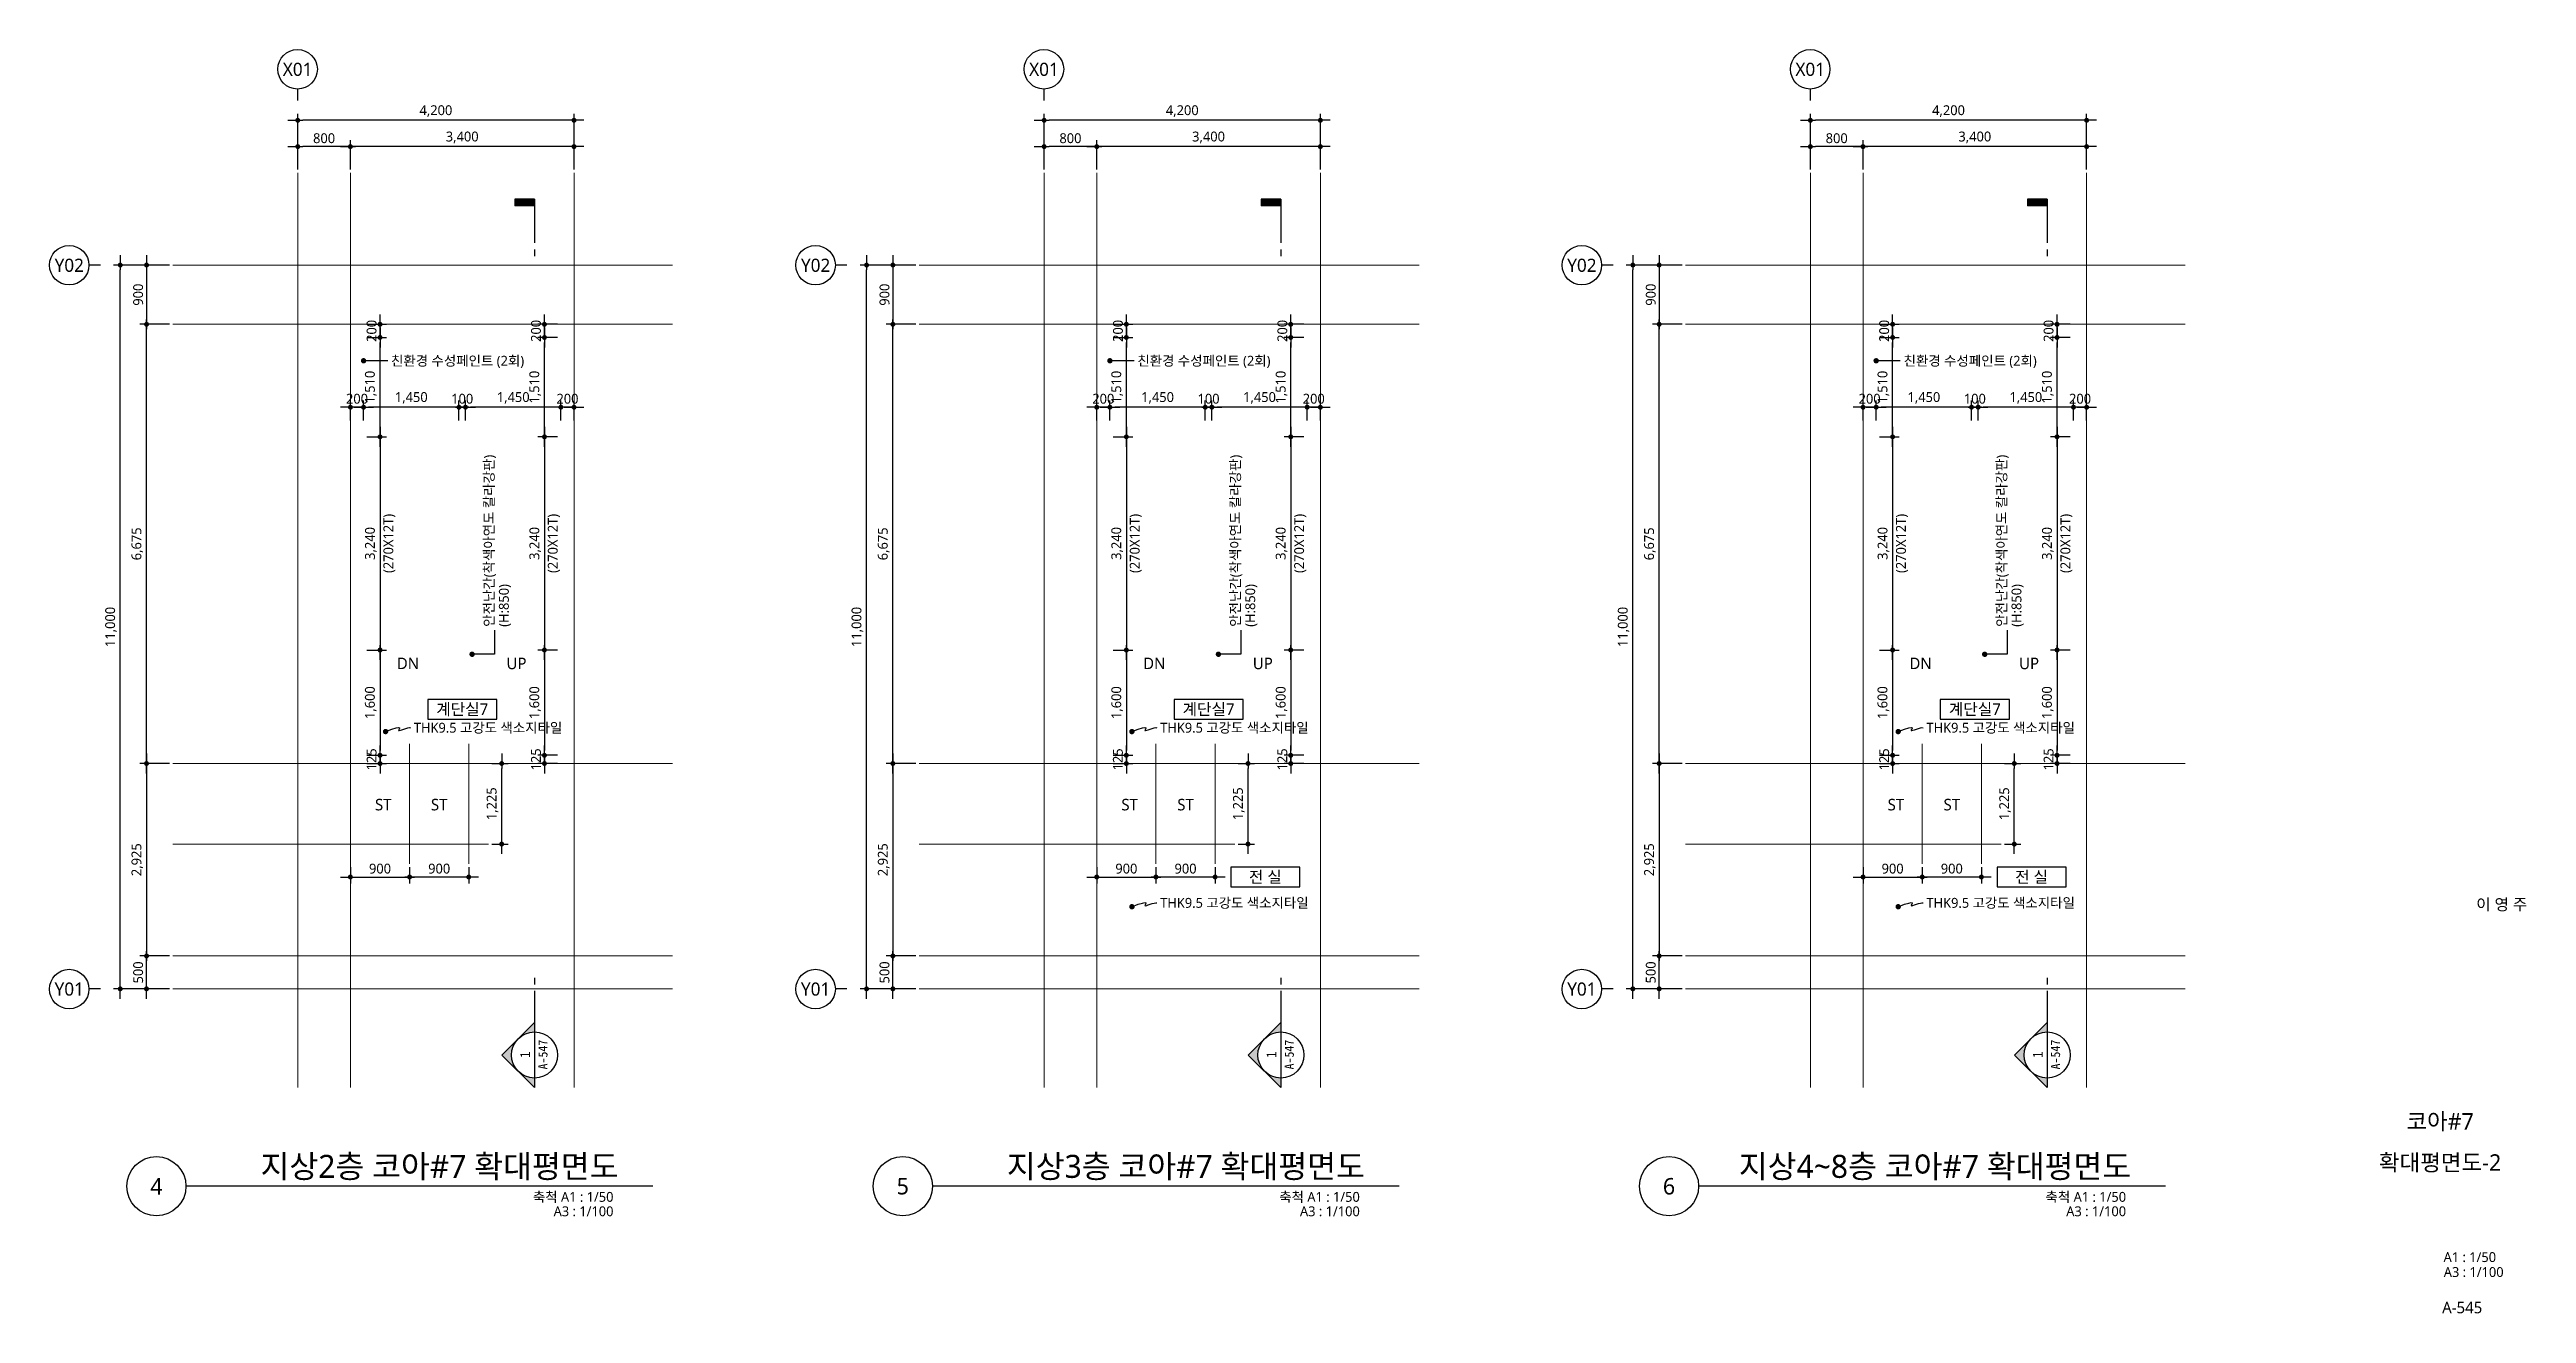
# Model space of a CAD drawing. Header units: millimetres. Extents: x 1467181 to 1850972, y 836037 to 895281.
# Drawn here: x 1509681 to 1547344, y 874037 to 893244 of the extents above; entities that cross this region are included whole.
import ezdxf
from ezdxf.enums import TextEntityAlignment as Align

# ---------------------------------------------------------------- set-up
doc = ezdxf.new("R2010")
doc.units = ezdxf.units.MM
doc.header["$MEASUREMENT"] = 0
doc.linetypes.add('CEN', pattern=[62, 60, -1, 0, -1])
doc.layers.get('0').update_dxf_attribs({"linetype": 'CONTINUOUS'})
for name, color, linetype, lineweight in [('A-AXIS-BUBL', 7, 'CONTINUOUS', 25), ('A-BORD-TEXT', 3, 'CONTINUOUS', 25), ('A-CNTL', 1, 'CEN', 15), ('A-DIMS', 7, 'CONTINUOUS', 25), ('A-MKXS-LEAD', 7, 'CONTINUOUS', 25), ('A-MKXS-MAK1', 3, 'CONTINUOUS', 25), ('A-MKXS-TEXT1', 3, 'CONTINUOUS', 25), ('A-MKXS-TEXT2', 7, 'CONTINUOUS', 25), ('A-MKXX-NAME', 3, 'CONTINUOUS', 25), ('A-MKXX-SYMB', 7, 'CONTINUOUS', 25), ('A-XXXX-SYMB', 7, 'CONTINUOUS', 25), ('A-XXXX-TXT1', 3, 'CONTINUOUS', 25), ('A-XXXX-TXT2', 3, 'CONTINUOUS', 25)]:
    doc.layers.add(name, color=color, linetype=linetype, lineweight=lineweight)
doc.styles.add('HY울릉도L', font='')
doc.styles.add('돋움체', font='')
doc.styles.add('맑은고딕', font='malgun.ttf')
doc.styles.get('HY울릉도L').set_extended_font_data('HYwulM')
doc.styles.get('돋움체').set_extended_font_data('DotumChe')
doc.dimstyles.new('CDIM', dxfattribs={"dimtxt": 3, "dimasz": 1.5, "dimexe": 2, "dimexo": 1, "dimgap": 1, "dimtad": 1, "dimdec": 0, "dimrnd": 0.5, "dimzin": 0, "dimdsep": 32, "dimlunit": 6, "dimtxsty": 'HY울릉도L', "dimblk1": '_CIDOT', "dimblk2": '_CIDOT', "dimsah": 1, "dimcen": 5.5, "dimclrd": 2, "dimclre": 2, "dimclrt": 7, "dimadec": 0, "dimazin": 0, "dimtfac": 1, "dimtdec": 0, "dimtix": 1, "dimtmove": 2, "dimatfit": 1, "dimldrblk": '_CIDOT', "dimfxl": 1, "dimtolj": 1, "dimtzin": 0, "dimlwd": -1, "dimarcsym": 0})

msp = doc.modelspace()

# ---------------------------------------------------------------- texts
at = {"layer": 'A-BORD-TEXT', "style": '맑은고딕'}
for s, height, p in [('이 영 주', 175, (1547356.3, 880165.5)), ('A1 : 1/50', 150, (1546881.5, 874817.8)), ('A3 : 1/100', 150, (1546996.4, 874591)), ('A-545', 175, (1546671.7, 874039.2))]:
    msp.add_text(s, height=height, dxfattribs=at).set_placement(p, align=Align.RIGHT)
for s, p in [('코아#7', (1546030.7, 876955.6)), ('확대평면도-2', (1546030.7, 876330.6))]:
    msp.add_text(s, height=250, dxfattribs=at).set_placement(p, align=Align.MIDDLE_CENTER)
at = {"layer": 'A-MKXS-TEXT1', "style": '맑은고딕'}
for s, p in [('친환경 수성페인트 (2회)', (1514872.8, 888514.8)), ('친환경 수성페인트 (2회)', (1526221.3, 888514.8)), ('친환경 수성페인트 (2회)', (1537872.6, 888514.8)), ('THK9.5 고강도 색소지타일', (1515220.1, 882938.3)), ('THK9.5 고강도 색소지타일', (1526568.7, 882938.3)), ('THK9.5 고강도 색소지타일', (1538220.1, 882938.3)), ('THK9.5 고강도 색소지타일', (1526568.7, 880276.7)), ('THK9.5 고강도 색소지타일', (1538220, 880276.7))]:
    msp.add_text(s, height=150, dxfattribs=at).set_placement(p, align=Align.MIDDLE_LEFT)
for s, p in [('안전난간(착색아연도 칼라강판)', (1516361.7, 884471.4)), ('안전난간(착색아연도 칼라강판)', (1527710.3, 884471.4)), ('안전난간(착색아연도 칼라강판)', (1539361.7, 884471.4)), ('(H:850)', (1516589.2, 884471.4)), ('(H:850)', (1527937.8, 884471.4)), ('(H:850)', (1539589.2, 884471.4))]:
    msp.add_text(s, height=150, rotation=90, dxfattribs=at).set_placement(p, align=Align.MIDDLE_LEFT)
at = {"layer": 'A-MKXX-NAME', "style": '맑은고딕'}
for s, p in [('DN', (1515130.8, 883915.6)), ('UP', (1516780.8, 883915.6)), ('DN', (1526479.3, 883915.6)), ('UP', (1528129.3, 883915.6)), ('DN', (1538130.8, 883915.6)), ('UP', (1539780.8, 883915.6)), ('계단실7', (1515955.7, 883219.4)), ('계단실7', (1527304.3, 883219.4)), ('계단실7', (1538955.7, 883219.4)), ('ST', (1514755.7, 881769.4)), ('ST', (1515605.7, 881769.4)), ('ST', (1526104.3, 881769.4)), ('ST', (1526954.3, 881769.4)), ('ST', (1537755.7, 881769.4)), ('ST', (1538605.7, 881769.4)), ('전 실', (1528167.7, 880669.4)), ('전 실', (1539819, 880669.4))]:
    msp.add_text(s, height=175, dxfattribs=at).set_placement(p, align=Align.MIDDLE_CENTER)
at = {"layer": 'A-XXXX-TXT1', "style": '맑은고딕'}
for s, p in [('지상2층 코아#7 확대평면도', (1518333.7, 875992)), ('지상3층 코아#7 확대평면도', (1529682.3, 875992)), ('지상4~8층 코아#7 확대평면도', (1541333.7, 875992))]:
    msp.add_text(s, height=350, dxfattribs=at).set_placement(p, align=Align.BOTTOM_RIGHT)
for s, p in [('4', (1511305.7, 875969.4)), ('5', (1522654.3, 875969.4)), ('6', (1534305.7, 875969.4))]:
    msp.add_text(s, height=250, dxfattribs=at).set_placement(p, align=Align.MIDDLE)
for s, p in [('축척 A1 : 1/50', (1518255.9, 875883.2)), ('A3 : 1/100', (1518255.9, 875664.3)), ('축척 A1 : 1/50', (1529604.4, 875883.2)), ('A3 : 1/100', (1529604.4, 875664.3)), ('축척 A1 : 1/50', (1541255.9, 875883.2)), ('A3 : 1/100', (1541255.9, 875664.3))]:
    msp.add_text(s, height=150, dxfattribs=at).set_placement(p, align=Align.TOP_RIGHT)

# ---------------------------------------------------------------- blocks, each defined once
blk = doc.blocks.new('_CIDOT')
at = {"color": 0, "linetype": 'ByBlock'}
blk.add_line((2, 0), (-1, 0), dxfattribs=at)
at = {"color": 0, "linetype": 'ByBlock', "const_width": 0.5}
blk.add_lwpolyline([(-0.25, 0, 1), (0.25, 0, 1)], format="xyb", close=True, dxfattribs=at)
blk = doc.blocks.new('*D186')
at = {"layer": 'A-DIMS', "lineweight": -2, "transparency": 16777216}
for p, q in [((800, 12450), (800, 12900)), ((4200, 12450), (4200, 12900))]:
    blk.add_line(p, q, dxfattribs=at)
at = {"layer": 'A-DIMS', "transparency": 16777216}
blk.add_line((4125, 12800), (875, 12800), dxfattribs=at)
at = {"layer": 'A-DIMS', "transparency": 16777216, "xscale": 75, "yscale": 75, "zscale": 75, "rotation": 180}
blk.add_blockref('_CIDOT', (800, 12800), dxfattribs=at)
at = {"layer": 'A-DIMS', "transparency": 16777216, "xscale": 75, "yscale": 75, "zscale": 75}
blk.add_blockref('_CIDOT', (4200, 12800), dxfattribs=at)
at = {"layer": 'A-DIMS', "color": 3, "transparency": 16777216, "insert": (2500, 12940), "char_height": 150, "attachment_point": 5, "style": '맑은고딕'}
blk.add_mtext('\\A1;3,400', dxfattribs=at)
blk = doc.blocks.new('*D187')
at = {"layer": 'A-DIMS', "lineweight": -2, "transparency": 16777216}
for p, q in [((-1950, 10100), (-2400, 10100)), ((-1950, 3425), (-2400, 3425))]:
    blk.add_line(p, q, dxfattribs=at)
at = {"layer": 'A-DIMS', "transparency": 16777216}
blk.add_line((-2300, 3500), (-2300, 10025), dxfattribs=at)
at = {"layer": 'A-DIMS', "transparency": 16777216, "xscale": 75, "yscale": 75, "zscale": 75}
for p, rotation in [((-2300, 10100), 90), ((-2300, 3425), 270)]:
    blk.add_blockref('_CIDOT', p, dxfattribs=dict(at, rotation=rotation))
at = {"layer": 'A-DIMS', "color": 3, "transparency": 16777216, "insert": (-2440, 6763), "char_height": 150, "attachment_point": 5, "rotation": 90, "style": '맑은고딕'}
blk.add_mtext('\\A1;6,675', dxfattribs=at)
blk = doc.blocks.new('*D188')
at = {"layer": 'A-DIMS', "lineweight": -2, "transparency": 16777216}
for p, q in [((0, 12450), (0, 12900)), ((800, 12450), (800, 12900))]:
    blk.add_line(p, q, dxfattribs=at)
at = {"layer": 'A-DIMS', "transparency": 16777216}
blk.add_line((725, 12800), (75, 12800), dxfattribs=at)
at = {"layer": 'A-DIMS', "transparency": 16777216, "xscale": 75, "yscale": 75, "zscale": 75, "rotation": 180}
blk.add_blockref('_CIDOT', (0, 12800), dxfattribs=at)
at = {"layer": 'A-DIMS', "transparency": 16777216, "xscale": 75, "yscale": 75, "zscale": 75}
blk.add_blockref('_CIDOT', (800, 12800), dxfattribs=at)
at = {"layer": 'A-DIMS', "color": 3, "transparency": 16777216, "insert": (400, 12927), "char_height": 150, "attachment_point": 5, "style": '맑은고딕'}
blk.add_mtext('\\A1;800', dxfattribs=at)
blk = doc.blocks.new('*D189')
at = {"layer": 'A-DIMS', "lineweight": -2, "transparency": 16777216}
for p, q in [((0, 12450), (0, 13300)), ((4200, 12450), (4200, 13300))]:
    blk.add_line(p, q, dxfattribs=at)
at = {"layer": 'A-DIMS', "transparency": 16777216}
blk.add_line((4125, 13200), (75, 13200), dxfattribs=at)
at = {"layer": 'A-DIMS', "transparency": 16777216, "xscale": 75, "yscale": 75, "zscale": 75, "rotation": 180}
blk.add_blockref('_CIDOT', (0, 13200), dxfattribs=at)
at = {"layer": 'A-DIMS', "transparency": 16777216, "xscale": 75, "yscale": 75, "zscale": 75}
blk.add_blockref('_CIDOT', (4200, 13200), dxfattribs=at)
at = {"layer": 'A-DIMS', "color": 3, "transparency": 16777216, "insert": (2100, 13340), "char_height": 150, "attachment_point": 5, "style": '맑은고딕'}
blk.add_mtext('\\A1;4,200', dxfattribs=at)
blk = doc.blocks.new('*D190')
at = {"layer": 'A-DIMS', "lineweight": -2, "transparency": 16777216}
for p, q in [((-1950, 11000), (-2800, 11000)), ((-1950, 0), (-2800, 0))]:
    blk.add_line(p, q, dxfattribs=at)
at = {"layer": 'A-DIMS', "transparency": 16777216}
blk.add_line((-2700, 75), (-2700, 10925), dxfattribs=at)
at = {"layer": 'A-DIMS', "transparency": 16777216, "xscale": 75, "yscale": 75, "zscale": 75}
for p, rotation in [((-2700, 11000), 90), ((-2700, 0), 270)]:
    blk.add_blockref('_CIDOT', p, dxfattribs=dict(at, rotation=rotation))
at = {"layer": 'A-DIMS', "color": 3, "transparency": 16777216, "insert": (-2840, 5500), "char_height": 150, "attachment_point": 5, "rotation": 90, "style": '맑은고딕'}
blk.add_mtext('\\A1;11,000', dxfattribs=at)
blk = doc.blocks.new('*D191')
at = {"layer": 'A-DIMS', "lineweight": -2, "transparency": 16777216}
for p, q in [((-1950, 11000), (-2400, 11000)), ((-1950, 10100), (-2400, 10100))]:
    blk.add_line(p, q, dxfattribs=at)
at = {"layer": 'A-DIMS', "transparency": 16777216}
blk.add_line((-2300, 10925), (-2300, 10175), dxfattribs=at)
at = {"layer": 'A-DIMS', "transparency": 16777216, "xscale": 75, "yscale": 75, "zscale": 75}
for p, rotation in [((-2300, 11000), 90), ((-2300, 10100), 270)]:
    blk.add_blockref('_CIDOT', p, dxfattribs=dict(at, rotation=rotation))
at = {"layer": 'A-DIMS', "color": 3, "transparency": 16777216, "insert": (-2427, 10550), "char_height": 150, "attachment_point": 5, "rotation": 90, "style": '맑은고딕'}
blk.add_mtext('\\A1;900', dxfattribs=at)
blk = doc.blocks.new('*D192')
at = {"layer": 'A-DIMS', "lineweight": -2, "transparency": 16777216}
for p, q in [((-1950, 3425), (-2400, 3425)), ((-1950, 500), (-2400, 500))]:
    blk.add_line(p, q, dxfattribs=at)
at = {"layer": 'A-DIMS', "transparency": 16777216}
blk.add_line((-2300, 3350), (-2300, 575), dxfattribs=at)
at = {"layer": 'A-DIMS', "transparency": 16777216, "xscale": 75, "yscale": 75, "zscale": 75}
for p, rotation in [((-2300, 3425), 90), ((-2300, 500), 270)]:
    blk.add_blockref('_CIDOT', p, dxfattribs=dict(at, rotation=rotation))
at = {"layer": 'A-DIMS', "color": 3, "transparency": 16777216, "insert": (-2440, 1963), "char_height": 150, "attachment_point": 5, "rotation": 90, "style": '맑은고딕'}
blk.add_mtext('\\A1;2,925', dxfattribs=at)
blk = doc.blocks.new('*D193')
at = {"layer": 'A-DIMS', "lineweight": -2, "transparency": 16777216}
for p, q in [((1700, 1850), (1700, 1600)), ((2600, 1850), (2600, 1600))]:
    blk.add_line(p, q, dxfattribs=at)
at = {"layer": 'A-DIMS', "transparency": 16777216}
blk.add_line((2525, 1700), (1775, 1700), dxfattribs=at)
at = {"layer": 'A-DIMS', "transparency": 16777216, "xscale": 75, "yscale": 75, "zscale": 75, "rotation": 180}
blk.add_blockref('_CIDOT', (1700, 1700), dxfattribs=at)
at = {"layer": 'A-DIMS', "transparency": 16777216, "xscale": 75, "yscale": 75, "zscale": 75}
blk.add_blockref('_CIDOT', (2600, 1700), dxfattribs=at)
at = {"layer": 'A-DIMS', "color": 3, "transparency": 16777216, "insert": (2150, 1827), "char_height": 150, "attachment_point": 5, "style": '맑은고딕'}
blk.add_mtext('\\A1;900', dxfattribs=at)
blk = doc.blocks.new('*D194')
at = {"layer": 'A-DIMS', "lineweight": -2, "transparency": 16777216}
for p, q in [((800, 1850), (800, 1600)), ((1700, 1850), (1700, 1600))]:
    blk.add_line(p, q, dxfattribs=at)
at = {"layer": 'A-DIMS', "transparency": 16777216}
blk.add_line((875, 1700), (1625, 1700), dxfattribs=at)
at = {"layer": 'A-DIMS', "transparency": 16777216, "xscale": 75, "yscale": 75, "zscale": 75, "rotation": 180}
blk.add_blockref('_CIDOT', (800, 1700), dxfattribs=at)
at = {"layer": 'A-DIMS', "transparency": 16777216, "xscale": 75, "yscale": 75, "zscale": 75}
blk.add_blockref('_CIDOT', (1700, 1700), dxfattribs=at)
at = {"layer": 'A-DIMS', "color": 3, "transparency": 16777216, "insert": (1250, 1827), "char_height": 150, "attachment_point": 5, "style": '맑은고딕'}
blk.add_mtext('\\A1;900', dxfattribs=at)
blk = doc.blocks.new('*D195')
at = {"layer": 'A-DIMS', "lineweight": -2, "transparency": 16777216}
for p, q in [((2950, 3425), (3200, 3425)), ((2950, 2200), (3200, 2200))]:
    blk.add_line(p, q, dxfattribs=at)
at = {"layer": 'A-DIMS', "transparency": 16777216}
blk.add_line((3100, 2275), (3100, 3350), dxfattribs=at)
at = {"layer": 'A-DIMS', "transparency": 16777216, "xscale": 75, "yscale": 75, "zscale": 75}
for p, rotation in [((3100, 3425), 90), ((3100, 2200), 270)]:
    blk.add_blockref('_CIDOT', p, dxfattribs=dict(at, rotation=rotation))
at = {"layer": 'A-DIMS', "color": 3, "transparency": 16777216, "insert": (2960, 2813), "char_height": 150, "attachment_point": 5, "rotation": 90, "style": '맑은고딕'}
blk.add_mtext('\\A1;1,225', dxfattribs=at)
blk = doc.blocks.new('*D196')
at = {"layer": 'A-DIMS', "lineweight": -2, "transparency": 16777216}
for p, q in [((-1950, 500), (-2400, 500)), ((-1950, 0), (-2400, 0))]:
    blk.add_line(p, q, dxfattribs=at)
at = {"layer": 'A-DIMS', "transparency": 16777216}
blk.add_line((-2300, 75), (-2300, 425), dxfattribs=at)
at = {"layer": 'A-DIMS', "transparency": 16777216, "xscale": 75, "yscale": 75, "zscale": 75}
for p, rotation in [((-2300, 500), 90), ((-2300, 0), 270)]:
    blk.add_blockref('_CIDOT', p, dxfattribs=dict(at, rotation=rotation))
at = {"layer": 'A-DIMS', "color": 3, "transparency": 16777216, "insert": (-2427, 250), "char_height": 150, "attachment_point": 5, "rotation": 90, "style": '맑은고딕'}
blk.add_mtext('\\A1;500', dxfattribs=at)
blk = doc.blocks.new('CORE 7- 단면')
at = {"layer": 'A-MKXS-MAK1'}
blk.add_hatch(color=256, dxfattribs=at).paths.add_polyline_path([(22637, 12898), (22637, 12998), (22937, 12998), (22937, 12898)])
h = blk.add_hatch(color=256, dxfattribs=at)
h.paths.add_polyline_path([(22442, -7), (22690, 241, 0.414214), (22690, -254)])
h.paths.add_polyline_path([(22690, 241), (22937, 488), (22937, 343, 0.198912)])
h.paths.add_polyline_path([(22690, -254, 0.198912), (22937, -357), (22937, -502)])
for p, q in [((22637, 12998), (22637, 12898)), ((22937, 12998), (22637, 12998)), ((22937, 12898), (22637, 12898)), ((22937, 12998), (22937, 12335)), ((22937, 12235), (22937, 12135)), ((22937, 1166), (22937, 1066)), ((22937, 966), (22937, -502)), ((22937, 488), (22442, -7)), ((22937, -502), (22442, -7))]:
    blk.add_line(p, q, dxfattribs=at)
blk.add_circle((22937, -7), 350, dxfattribs=at)
at = {"layer": 'A-MKXS-TEXT2', "style": '돋움체'}
for s, height, p in [('1', 150, (22793, -2)), ('A-547', 140, (23065, 0))]:
    blk.add_text(s, height=height, rotation=90, dxfattribs=at).set_placement(p, align=Align.MIDDLE)
blk = doc.blocks.new('*D220')
at = {"layer": 'A-DIMS', "lineweight": -2, "transparency": 16777216}
for p, q in [((1517406, 887359), (1517106, 887359)), ((1517406, 884119), (1517106, 884119))]:
    blk.add_line(p, q, dxfattribs=at)
at = {"layer": 'A-DIMS', "transparency": 16777216}
blk.add_line((1517206, 887284), (1517206, 884194), dxfattribs=at)
at = {"layer": 'A-DIMS', "transparency": 16777216, "xscale": 75, "yscale": 75, "zscale": 75}
for p, rotation in [((1517206, 887359), 90), ((1517206, 884119), 270)]:
    blk.add_blockref('_CIDOT', p, dxfattribs=dict(at, rotation=rotation))
at = {"layer": 'A-DIMS', "color": 3, "transparency": 16777216, "char_height": 150, "attachment_point": 5, "rotation": 90, "style": '맑은고딕'}
for s, insert in [('\\A1;3,240', (1517066, 885739)), ('\\A1;(270X12T)', (1517349, 885739))]:
    blk.add_mtext(s, dxfattribs=dict(at, insert=insert))
blk = doc.blocks.new('*D221')
at = {"layer": 'A-DIMS', "lineweight": -2, "transparency": 16777216}
for p, q in [((1517406, 888869), (1517106, 888869)), ((1517406, 887359), (1517106, 887359))]:
    blk.add_line(p, q, dxfattribs=at)
at = {"layer": 'A-DIMS', "transparency": 16777216}
blk.add_line((1517206, 887434), (1517206, 888794), dxfattribs=at)
at = {"layer": 'A-DIMS', "transparency": 16777216, "xscale": 75, "yscale": 75, "zscale": 75}
for p, rotation in [((1517206, 888869), 90), ((1517206, 887359), 270)]:
    blk.add_blockref('_CIDOT', p, dxfattribs=dict(at, rotation=rotation))
at = {"layer": 'A-DIMS', "color": 3, "transparency": 16777216, "insert": (1517065, 888114), "char_height": 150, "attachment_point": 5, "rotation": 90, "style": '맑은고딕'}
blk.add_mtext('\\A1;1,510', dxfattribs=at)
blk = doc.blocks.new('*D222')
at = {"layer": 'A-DIMS', "lineweight": -2, "transparency": 16777216}
for p, q in [((1517406, 889069), (1517106, 889069)), ((1517406, 888869), (1517106, 888869))]:
    blk.add_line(p, q, dxfattribs=at)
at = {"layer": 'A-DIMS', "transparency": 16777216}
for p, q in [((1517206, 889144), (1517206, 889219)), ((1517206, 888869), (1517206, 889069)), ((1517206, 888794), (1517206, 888719))]:
    blk.add_line(p, q, dxfattribs=at)
at = {"layer": 'A-DIMS', "transparency": 16777216, "xscale": 75, "yscale": 75, "zscale": 75}
for p, rotation in [((1517206, 889069), 270), ((1517206, 888869), 90)]:
    blk.add_blockref('_CIDOT', p, dxfattribs=dict(at, rotation=rotation))
at = {"layer": 'A-DIMS', "color": 3, "transparency": 16777216, "insert": (1517078, 888969), "char_height": 150, "attachment_point": 5, "rotation": 90, "style": '맑은고딕'}
blk.add_mtext('\\A1;200', dxfattribs=at)
blk = doc.blocks.new('*D223')
at = {"layer": 'A-DIMS', "lineweight": -2, "transparency": 16777216}
for p, q in [((1516006, 887609), (1516006, 887909)), ((1517456, 887609), (1517456, 887909))]:
    blk.add_line(p, q, dxfattribs=at)
at = {"layer": 'A-DIMS', "transparency": 16777216}
blk.add_line((1517381, 887809), (1516081, 887809), dxfattribs=at)
at = {"layer": 'A-DIMS', "transparency": 16777216, "xscale": 75, "yscale": 75, "zscale": 75, "rotation": 180}
blk.add_blockref('_CIDOT', (1516006, 887809), dxfattribs=at)
at = {"layer": 'A-DIMS', "transparency": 16777216, "xscale": 75, "yscale": 75, "zscale": 75}
blk.add_blockref('_CIDOT', (1517456, 887809), dxfattribs=at)
at = {"layer": 'A-DIMS', "color": 3, "transparency": 16777216, "insert": (1516731, 887950), "char_height": 150, "attachment_point": 5, "style": '맑은고딕'}
blk.add_mtext('\\A1;1,450', dxfattribs=at)
blk = doc.blocks.new('*D224')
at = {"layer": 'A-DIMS', "transparency": 16777216}
for p, q in [((1517381, 887809), (1517306, 887809)), ((1517656, 887809), (1517456, 887809)), ((1517731, 887809), (1517806, 887809))]:
    blk.add_line(p, q, dxfattribs=at)
at = {"layer": 'A-DIMS', "lineweight": -2, "transparency": 16777216}
for p, q in [((1517456, 887609), (1517456, 887909)), ((1517656, 887609), (1517656, 887909))]:
    blk.add_line(p, q, dxfattribs=at)
at = {"layer": 'A-DIMS', "transparency": 16777216, "xscale": 75, "yscale": 75, "zscale": 75}
blk.add_blockref('_CIDOT', (1517456, 887809), dxfattribs=at)
at = {"layer": 'A-DIMS', "transparency": 16777216, "xscale": 75, "yscale": 75, "zscale": 75, "rotation": 180}
blk.add_blockref('_CIDOT', (1517656, 887809), dxfattribs=at)
at = {"layer": 'A-DIMS', "color": 3, "transparency": 16777216, "insert": (1517556, 887937), "char_height": 150, "attachment_point": 5, "style": '맑은고딕'}
blk.add_mtext('\\A1;200', dxfattribs=at)
blk = doc.blocks.new('*D225')
at = {"layer": 'A-DIMS', "lineweight": -2, "transparency": 16777216}
for p, q in [((1514456, 887609), (1514456, 887909)), ((1515906, 887609), (1515906, 887909))]:
    blk.add_line(p, q, dxfattribs=at)
at = {"layer": 'A-DIMS', "transparency": 16777216}
blk.add_line((1515831, 887809), (1514531, 887809), dxfattribs=at)
at = {"layer": 'A-DIMS', "transparency": 16777216, "xscale": 75, "yscale": 75, "zscale": 75, "rotation": 180}
blk.add_blockref('_CIDOT', (1514456, 887809), dxfattribs=at)
at = {"layer": 'A-DIMS', "transparency": 16777216, "xscale": 75, "yscale": 75, "zscale": 75}
blk.add_blockref('_CIDOT', (1515906, 887809), dxfattribs=at)
at = {"layer": 'A-DIMS', "color": 3, "transparency": 16777216, "insert": (1515181, 887950), "char_height": 150, "attachment_point": 5, "style": '맑은고딕'}
blk.add_mtext('\\A1;1,450', dxfattribs=at)
blk = doc.blocks.new('*D226')
at = {"layer": 'A-DIMS', "transparency": 16777216}
for p, q in [((1515831, 887809), (1515756, 887809)), ((1516006, 887809), (1515906, 887809)), ((1516081, 887809), (1516156, 887809))]:
    blk.add_line(p, q, dxfattribs=at)
at = {"layer": 'A-DIMS', "lineweight": -2, "transparency": 16777216}
for p, q in [((1515906, 887609), (1515906, 887909)), ((1516006, 887609), (1516006, 887909))]:
    blk.add_line(p, q, dxfattribs=at)
at = {"layer": 'A-DIMS', "transparency": 16777216, "xscale": 75, "yscale": 75, "zscale": 75}
blk.add_blockref('_CIDOT', (1515906, 887809), dxfattribs=at)
at = {"layer": 'A-DIMS', "transparency": 16777216, "xscale": 75, "yscale": 75, "zscale": 75, "rotation": 180}
blk.add_blockref('_CIDOT', (1516006, 887809), dxfattribs=at)
at = {"layer": 'A-DIMS', "color": 3, "transparency": 16777216, "insert": (1515956, 887937), "char_height": 150, "attachment_point": 5, "style": '맑은고딕'}
blk.add_mtext('\\A1;100', dxfattribs=at)
blk = doc.blocks.new('*D227')
at = {"layer": 'A-DIMS', "transparency": 16777216}
for p, q in [((1514181, 887809), (1514106, 887809)), ((1514456, 887809), (1514256, 887809)), ((1514531, 887809), (1514606, 887809))]:
    blk.add_line(p, q, dxfattribs=at)
at = {"layer": 'A-DIMS', "lineweight": -2, "transparency": 16777216}
for p, q in [((1514256, 887609), (1514256, 887909)), ((1514456, 887609), (1514456, 887909))]:
    blk.add_line(p, q, dxfattribs=at)
at = {"layer": 'A-DIMS', "transparency": 16777216, "xscale": 75, "yscale": 75, "zscale": 75}
blk.add_blockref('_CIDOT', (1514256, 887809), dxfattribs=at)
at = {"layer": 'A-DIMS', "transparency": 16777216, "xscale": 75, "yscale": 75, "zscale": 75, "rotation": 180}
blk.add_blockref('_CIDOT', (1514456, 887809), dxfattribs=at)
at = {"layer": 'A-DIMS', "color": 3, "transparency": 16777216, "insert": (1514356, 887937), "char_height": 150, "attachment_point": 5, "style": '맑은고딕'}
blk.add_mtext('\\A1;200', dxfattribs=at)
blk = doc.blocks.new('*D228')
at = {"layer": 'A-DIMS', "lineweight": -2, "transparency": 16777216}
for p, q in [((1514506, 887359), (1514806, 887359)), ((1514506, 884119), (1514806, 884119))]:
    blk.add_line(p, q, dxfattribs=at)
at = {"layer": 'A-DIMS', "transparency": 16777216}
blk.add_line((1514706, 887284), (1514706, 884194), dxfattribs=at)
at = {"layer": 'A-DIMS', "transparency": 16777216, "xscale": 75, "yscale": 75, "zscale": 75}
for p, rotation in [((1514706, 887359), 90), ((1514706, 884119), 270)]:
    blk.add_blockref('_CIDOT', p, dxfattribs=dict(at, rotation=rotation))
at = {"layer": 'A-DIMS', "color": 3, "transparency": 16777216, "char_height": 150, "attachment_point": 5, "rotation": 90, "style": '맑은고딕'}
for s, insert in [('\\A1;3,240', (1514566, 885739)), ('\\A1;(270X12T)', (1514849, 885739))]:
    blk.add_mtext(s, dxfattribs=dict(at, insert=insert))
blk = doc.blocks.new('*D229')
at = {"layer": 'A-DIMS', "lineweight": -2, "transparency": 16777216}
for p, q in [((1514506, 888869), (1514806, 888869)), ((1514506, 887359), (1514806, 887359))]:
    blk.add_line(p, q, dxfattribs=at)
at = {"layer": 'A-DIMS', "transparency": 16777216}
blk.add_line((1514706, 887434), (1514706, 888794), dxfattribs=at)
at = {"layer": 'A-DIMS', "transparency": 16777216, "xscale": 75, "yscale": 75, "zscale": 75}
for p, rotation in [((1514706, 888869), 90), ((1514706, 887359), 270)]:
    blk.add_blockref('_CIDOT', p, dxfattribs=dict(at, rotation=rotation))
at = {"layer": 'A-DIMS', "color": 3, "transparency": 16777216, "insert": (1514565, 888114), "char_height": 150, "attachment_point": 5, "rotation": 90, "style": '맑은고딕'}
blk.add_mtext('\\A1;1,510', dxfattribs=at)
blk = doc.blocks.new('*D230')
at = {"layer": 'A-DIMS', "lineweight": -2, "transparency": 16777216}
for p, q in [((1514506, 884119), (1514806, 884119)), ((1514506, 882519), (1514806, 882519))]:
    blk.add_line(p, q, dxfattribs=at)
at = {"layer": 'A-DIMS', "transparency": 16777216}
blk.add_line((1514706, 884044), (1514706, 882594), dxfattribs=at)
at = {"layer": 'A-DIMS', "transparency": 16777216, "xscale": 75, "yscale": 75, "zscale": 75}
for p, rotation in [((1514706, 884119), 90), ((1514706, 882519), 270)]:
    blk.add_blockref('_CIDOT', p, dxfattribs=dict(at, rotation=rotation))
at = {"layer": 'A-DIMS', "color": 3, "transparency": 16777216, "insert": (1514565, 883319), "char_height": 150, "attachment_point": 5, "rotation": 90, "style": '맑은고딕'}
blk.add_mtext('\\A1;1,600', dxfattribs=at)
blk = doc.blocks.new('*D231')
at = {"layer": 'A-DIMS', "lineweight": -2, "transparency": 16777216}
for p, q in [((1514506, 889069), (1514806, 889069)), ((1514506, 888869), (1514806, 888869))]:
    blk.add_line(p, q, dxfattribs=at)
at = {"layer": 'A-DIMS', "transparency": 16777216}
for p, q in [((1514706, 889144), (1514706, 889219)), ((1514706, 888869), (1514706, 889069)), ((1514706, 888794), (1514706, 888719))]:
    blk.add_line(p, q, dxfattribs=at)
at = {"layer": 'A-DIMS', "transparency": 16777216, "xscale": 75, "yscale": 75, "zscale": 75}
for p, rotation in [((1514706, 889069), 270), ((1514706, 888869), 90)]:
    blk.add_blockref('_CIDOT', p, dxfattribs=dict(at, rotation=rotation))
at = {"layer": 'A-DIMS', "color": 3, "transparency": 16777216, "insert": (1514578, 888969), "char_height": 150, "attachment_point": 5, "rotation": 90, "style": '맑은고딕'}
blk.add_mtext('\\A1;200', dxfattribs=at)
blk = doc.blocks.new('*D217')
at = {"layer": 'A-DIMS', "lineweight": -2, "transparency": 16777216}
for p, q in [((1517406, 882519), (1517106, 882519)), ((1517406, 882394), (1517106, 882394))]:
    blk.add_line(p, q, dxfattribs=at)
at = {"layer": 'A-DIMS', "transparency": 16777216}
for p, q in [((1517206, 882594), (1517206, 882669)), ((1517206, 882519), (1517206, 882394)), ((1517206, 882319), (1517206, 882244))]:
    blk.add_line(p, q, dxfattribs=at)
at = {"layer": 'A-DIMS', "transparency": 16777216, "xscale": 75, "yscale": 75, "zscale": 75}
for p, rotation in [((1517206, 882519), 270), ((1517206, 882394), 90)]:
    blk.add_blockref('_CIDOT', p, dxfattribs=dict(at, rotation=rotation))
at = {"layer": 'A-DIMS', "color": 3, "transparency": 16777216, "insert": (1517078, 882457), "char_height": 150, "attachment_point": 5, "rotation": 90, "style": '맑은고딕'}
blk.add_mtext('\\A1;125', dxfattribs=at)
blk = doc.blocks.new('*D218')
at = {"layer": 'A-DIMS', "lineweight": -2, "transparency": 16777216}
for p, q in [((1514506, 882519), (1514806, 882519)), ((1514506, 882394), (1514806, 882394))]:
    blk.add_line(p, q, dxfattribs=at)
at = {"layer": 'A-DIMS', "transparency": 16777216}
for p, q in [((1514706, 882594), (1514706, 882669)), ((1514706, 882519), (1514706, 882394)), ((1514706, 882319), (1514706, 882244))]:
    blk.add_line(p, q, dxfattribs=at)
at = {"layer": 'A-DIMS', "transparency": 16777216, "xscale": 75, "yscale": 75, "zscale": 75}
for p, rotation in [((1514706, 882519), 270), ((1514706, 882394), 90)]:
    blk.add_blockref('_CIDOT', p, dxfattribs=dict(at, rotation=rotation))
at = {"layer": 'A-DIMS', "color": 3, "transparency": 16777216, "insert": (1514578, 882457), "char_height": 150, "attachment_point": 5, "rotation": 90, "style": '맑은고딕'}
blk.add_mtext('\\A1;125', dxfattribs=at)
blk = doc.blocks.new('*D219')
at = {"layer": 'A-DIMS', "lineweight": -2, "transparency": 16777216}
for p, q in [((1517406, 884119), (1517106, 884119)), ((1517406, 882519), (1517106, 882519))]:
    blk.add_line(p, q, dxfattribs=at)
at = {"layer": 'A-DIMS', "transparency": 16777216}
blk.add_line((1517206, 884044), (1517206, 882594), dxfattribs=at)
at = {"layer": 'A-DIMS', "transparency": 16777216, "xscale": 75, "yscale": 75, "zscale": 75}
for p, rotation in [((1517206, 884119), 90), ((1517206, 882519), 270)]:
    blk.add_blockref('_CIDOT', p, dxfattribs=dict(at, rotation=rotation))
at = {"layer": 'A-DIMS', "color": 3, "transparency": 16777216, "insert": (1517065, 883319), "char_height": 150, "attachment_point": 5, "rotation": 90, "style": '맑은고딕'}
blk.add_mtext('\\A1;1,600', dxfattribs=at)
blk = doc.blocks.new('*D235')
at = {"layer": 'A-DIMS', "lineweight": -2, "transparency": 16777216}
for p, q in [((1528754, 887359), (1528454, 887359)), ((1528754, 884119), (1528454, 884119))]:
    blk.add_line(p, q, dxfattribs=at)
at = {"layer": 'A-DIMS', "transparency": 16777216}
blk.add_line((1528554, 887284), (1528554, 884194), dxfattribs=at)
at = {"layer": 'A-DIMS', "transparency": 16777216, "xscale": 75, "yscale": 75, "zscale": 75}
for p, rotation in [((1528554, 887359), 90), ((1528554, 884119), 270)]:
    blk.add_blockref('_CIDOT', p, dxfattribs=dict(at, rotation=rotation))
at = {"layer": 'A-DIMS', "color": 3, "transparency": 16777216, "char_height": 150, "attachment_point": 5, "rotation": 90, "style": '맑은고딕'}
for s, insert in [('\\A1;3,240', (1528414, 885739)), ('\\A1;(270X12T)', (1528698, 885739))]:
    blk.add_mtext(s, dxfattribs=dict(at, insert=insert))
blk = doc.blocks.new('*D236')
at = {"layer": 'A-DIMS', "lineweight": -2, "transparency": 16777216}
for p, q in [((1528754, 888869), (1528454, 888869)), ((1528754, 887359), (1528454, 887359))]:
    blk.add_line(p, q, dxfattribs=at)
at = {"layer": 'A-DIMS', "transparency": 16777216}
blk.add_line((1528554, 887434), (1528554, 888794), dxfattribs=at)
at = {"layer": 'A-DIMS', "transparency": 16777216, "xscale": 75, "yscale": 75, "zscale": 75}
for p, rotation in [((1528554, 888869), 90), ((1528554, 887359), 270)]:
    blk.add_blockref('_CIDOT', p, dxfattribs=dict(at, rotation=rotation))
at = {"layer": 'A-DIMS', "color": 3, "transparency": 16777216, "insert": (1528414, 888114), "char_height": 150, "attachment_point": 5, "rotation": 90, "style": '맑은고딕'}
blk.add_mtext('\\A1;1,510', dxfattribs=at)
blk = doc.blocks.new('*D237')
at = {"layer": 'A-DIMS', "lineweight": -2, "transparency": 16777216}
for p, q in [((1528754, 889069), (1528454, 889069)), ((1528754, 888869), (1528454, 888869))]:
    blk.add_line(p, q, dxfattribs=at)
at = {"layer": 'A-DIMS', "transparency": 16777216}
for p, q in [((1528554, 889144), (1528554, 889219)), ((1528554, 888869), (1528554, 889069)), ((1528554, 888794), (1528554, 888719))]:
    blk.add_line(p, q, dxfattribs=at)
at = {"layer": 'A-DIMS', "transparency": 16777216, "xscale": 75, "yscale": 75, "zscale": 75}
for p, rotation in [((1528554, 889069), 270), ((1528554, 888869), 90)]:
    blk.add_blockref('_CIDOT', p, dxfattribs=dict(at, rotation=rotation))
at = {"layer": 'A-DIMS', "color": 3, "transparency": 16777216, "insert": (1528427, 888969), "char_height": 150, "attachment_point": 5, "rotation": 90, "style": '맑은고딕'}
blk.add_mtext('\\A1;200', dxfattribs=at)
blk = doc.blocks.new('*D238')
at = {"layer": 'A-DIMS', "lineweight": -2, "transparency": 16777216}
for p, q in [((1527354, 887609), (1527354, 887909)), ((1528804, 887609), (1528804, 887909))]:
    blk.add_line(p, q, dxfattribs=at)
at = {"layer": 'A-DIMS', "transparency": 16777216}
blk.add_line((1528729, 887809), (1527429, 887809), dxfattribs=at)
at = {"layer": 'A-DIMS', "transparency": 16777216, "xscale": 75, "yscale": 75, "zscale": 75, "rotation": 180}
blk.add_blockref('_CIDOT', (1527354, 887809), dxfattribs=at)
at = {"layer": 'A-DIMS', "transparency": 16777216, "xscale": 75, "yscale": 75, "zscale": 75}
blk.add_blockref('_CIDOT', (1528804, 887809), dxfattribs=at)
at = {"layer": 'A-DIMS', "color": 3, "transparency": 16777216, "insert": (1528079, 887950), "char_height": 150, "attachment_point": 5, "style": '맑은고딕'}
blk.add_mtext('\\A1;1,450', dxfattribs=at)
blk = doc.blocks.new('*D239')
at = {"layer": 'A-DIMS', "transparency": 16777216}
for p, q in [((1528729, 887809), (1528654, 887809)), ((1529004, 887809), (1528804, 887809)), ((1529079, 887809), (1529154, 887809))]:
    blk.add_line(p, q, dxfattribs=at)
at = {"layer": 'A-DIMS', "lineweight": -2, "transparency": 16777216}
for p, q in [((1528804, 887609), (1528804, 887909)), ((1529004, 887609), (1529004, 887909))]:
    blk.add_line(p, q, dxfattribs=at)
at = {"layer": 'A-DIMS', "transparency": 16777216, "xscale": 75, "yscale": 75, "zscale": 75}
blk.add_blockref('_CIDOT', (1528804, 887809), dxfattribs=at)
at = {"layer": 'A-DIMS', "transparency": 16777216, "xscale": 75, "yscale": 75, "zscale": 75, "rotation": 180}
blk.add_blockref('_CIDOT', (1529004, 887809), dxfattribs=at)
at = {"layer": 'A-DIMS', "color": 3, "transparency": 16777216, "insert": (1528904, 887937), "char_height": 150, "attachment_point": 5, "style": '맑은고딕'}
blk.add_mtext('\\A1;200', dxfattribs=at)
blk = doc.blocks.new('*D240')
at = {"layer": 'A-DIMS', "lineweight": -2, "transparency": 16777216}
for p, q in [((1525804, 887609), (1525804, 887909)), ((1527254, 887609), (1527254, 887909))]:
    blk.add_line(p, q, dxfattribs=at)
at = {"layer": 'A-DIMS', "transparency": 16777216}
blk.add_line((1527179, 887809), (1525879, 887809), dxfattribs=at)
at = {"layer": 'A-DIMS', "transparency": 16777216, "xscale": 75, "yscale": 75, "zscale": 75, "rotation": 180}
blk.add_blockref('_CIDOT', (1525804, 887809), dxfattribs=at)
at = {"layer": 'A-DIMS', "transparency": 16777216, "xscale": 75, "yscale": 75, "zscale": 75}
blk.add_blockref('_CIDOT', (1527254, 887809), dxfattribs=at)
at = {"layer": 'A-DIMS', "color": 3, "transparency": 16777216, "insert": (1526529, 887950), "char_height": 150, "attachment_point": 5, "style": '맑은고딕'}
blk.add_mtext('\\A1;1,450', dxfattribs=at)
blk = doc.blocks.new('*D241')
at = {"layer": 'A-DIMS', "transparency": 16777216}
for p, q in [((1527179, 887809), (1527104, 887809)), ((1527354, 887809), (1527254, 887809)), ((1527429, 887809), (1527504, 887809))]:
    blk.add_line(p, q, dxfattribs=at)
at = {"layer": 'A-DIMS', "lineweight": -2, "transparency": 16777216}
for p, q in [((1527254, 887609), (1527254, 887909)), ((1527354, 887609), (1527354, 887909))]:
    blk.add_line(p, q, dxfattribs=at)
at = {"layer": 'A-DIMS', "transparency": 16777216, "xscale": 75, "yscale": 75, "zscale": 75}
blk.add_blockref('_CIDOT', (1527254, 887809), dxfattribs=at)
at = {"layer": 'A-DIMS', "transparency": 16777216, "xscale": 75, "yscale": 75, "zscale": 75, "rotation": 180}
blk.add_blockref('_CIDOT', (1527354, 887809), dxfattribs=at)
at = {"layer": 'A-DIMS', "color": 3, "transparency": 16777216, "insert": (1527304, 887937), "char_height": 150, "attachment_point": 5, "style": '맑은고딕'}
blk.add_mtext('\\A1;100', dxfattribs=at)
blk = doc.blocks.new('*D242')
at = {"layer": 'A-DIMS', "transparency": 16777216}
for p, q in [((1525529, 887809), (1525454, 887809)), ((1525804, 887809), (1525604, 887809)), ((1525879, 887809), (1525954, 887809))]:
    blk.add_line(p, q, dxfattribs=at)
at = {"layer": 'A-DIMS', "lineweight": -2, "transparency": 16777216}
for p, q in [((1525604, 887609), (1525604, 887909)), ((1525804, 887609), (1525804, 887909))]:
    blk.add_line(p, q, dxfattribs=at)
at = {"layer": 'A-DIMS', "transparency": 16777216, "xscale": 75, "yscale": 75, "zscale": 75}
blk.add_blockref('_CIDOT', (1525604, 887809), dxfattribs=at)
at = {"layer": 'A-DIMS', "transparency": 16777216, "xscale": 75, "yscale": 75, "zscale": 75, "rotation": 180}
blk.add_blockref('_CIDOT', (1525804, 887809), dxfattribs=at)
at = {"layer": 'A-DIMS', "color": 3, "transparency": 16777216, "insert": (1525704, 887937), "char_height": 150, "attachment_point": 5, "style": '맑은고딕'}
blk.add_mtext('\\A1;200', dxfattribs=at)
blk = doc.blocks.new('*D243')
at = {"layer": 'A-DIMS', "lineweight": -2, "transparency": 16777216}
for p, q in [((1525854, 887359), (1526154, 887359)), ((1525854, 884119), (1526154, 884119))]:
    blk.add_line(p, q, dxfattribs=at)
at = {"layer": 'A-DIMS', "transparency": 16777216}
blk.add_line((1526054, 887284), (1526054, 884194), dxfattribs=at)
at = {"layer": 'A-DIMS', "transparency": 16777216, "xscale": 75, "yscale": 75, "zscale": 75}
for p, rotation in [((1526054, 887359), 90), ((1526054, 884119), 270)]:
    blk.add_blockref('_CIDOT', p, dxfattribs=dict(at, rotation=rotation))
at = {"layer": 'A-DIMS', "color": 3, "transparency": 16777216, "char_height": 150, "attachment_point": 5, "rotation": 90, "style": '맑은고딕'}
for s, insert in [('\\A1;3,240', (1525914, 885739)), ('\\A1;(270X12T)', (1526198, 885739))]:
    blk.add_mtext(s, dxfattribs=dict(at, insert=insert))
blk = doc.blocks.new('*D244')
at = {"layer": 'A-DIMS', "lineweight": -2, "transparency": 16777216}
for p, q in [((1525854, 888869), (1526154, 888869)), ((1525854, 887359), (1526154, 887359))]:
    blk.add_line(p, q, dxfattribs=at)
at = {"layer": 'A-DIMS', "transparency": 16777216}
blk.add_line((1526054, 887434), (1526054, 888794), dxfattribs=at)
at = {"layer": 'A-DIMS', "transparency": 16777216, "xscale": 75, "yscale": 75, "zscale": 75}
for p, rotation in [((1526054, 888869), 90), ((1526054, 887359), 270)]:
    blk.add_blockref('_CIDOT', p, dxfattribs=dict(at, rotation=rotation))
at = {"layer": 'A-DIMS', "color": 3, "transparency": 16777216, "insert": (1525914, 888114), "char_height": 150, "attachment_point": 5, "rotation": 90, "style": '맑은고딕'}
blk.add_mtext('\\A1;1,510', dxfattribs=at)
blk = doc.blocks.new('*D245')
at = {"layer": 'A-DIMS', "lineweight": -2, "transparency": 16777216}
for p, q in [((1525854, 884119), (1526154, 884119)), ((1525854, 882519), (1526154, 882519))]:
    blk.add_line(p, q, dxfattribs=at)
at = {"layer": 'A-DIMS', "transparency": 16777216}
blk.add_line((1526054, 884044), (1526054, 882594), dxfattribs=at)
at = {"layer": 'A-DIMS', "transparency": 16777216, "xscale": 75, "yscale": 75, "zscale": 75}
for p, rotation in [((1526054, 884119), 90), ((1526054, 882519), 270)]:
    blk.add_blockref('_CIDOT', p, dxfattribs=dict(at, rotation=rotation))
at = {"layer": 'A-DIMS', "color": 3, "transparency": 16777216, "insert": (1525914, 883319), "char_height": 150, "attachment_point": 5, "rotation": 90, "style": '맑은고딕'}
blk.add_mtext('\\A1;1,600', dxfattribs=at)
blk = doc.blocks.new('*D246')
at = {"layer": 'A-DIMS', "lineweight": -2, "transparency": 16777216}
for p, q in [((1525854, 889069), (1526154, 889069)), ((1525854, 888869), (1526154, 888869))]:
    blk.add_line(p, q, dxfattribs=at)
at = {"layer": 'A-DIMS', "transparency": 16777216}
for p, q in [((1526054, 889144), (1526054, 889219)), ((1526054, 888869), (1526054, 889069)), ((1526054, 888794), (1526054, 888719))]:
    blk.add_line(p, q, dxfattribs=at)
at = {"layer": 'A-DIMS', "transparency": 16777216, "xscale": 75, "yscale": 75, "zscale": 75}
for p, rotation in [((1526054, 889069), 270), ((1526054, 888869), 90)]:
    blk.add_blockref('_CIDOT', p, dxfattribs=dict(at, rotation=rotation))
at = {"layer": 'A-DIMS', "color": 3, "transparency": 16777216, "insert": (1525927, 888969), "char_height": 150, "attachment_point": 5, "rotation": 90, "style": '맑은고딕'}
blk.add_mtext('\\A1;200', dxfattribs=at)
blk = doc.blocks.new('*D232')
at = {"layer": 'A-DIMS', "lineweight": -2, "transparency": 16777216}
for p, q in [((1528754, 882519), (1528454, 882519)), ((1528754, 882394), (1528454, 882394))]:
    blk.add_line(p, q, dxfattribs=at)
at = {"layer": 'A-DIMS', "transparency": 16777216}
for p, q in [((1528554, 882594), (1528554, 882669)), ((1528554, 882519), (1528554, 882394)), ((1528554, 882319), (1528554, 882244))]:
    blk.add_line(p, q, dxfattribs=at)
at = {"layer": 'A-DIMS', "transparency": 16777216, "xscale": 75, "yscale": 75, "zscale": 75}
for p, rotation in [((1528554, 882519), 270), ((1528554, 882394), 90)]:
    blk.add_blockref('_CIDOT', p, dxfattribs=dict(at, rotation=rotation))
at = {"layer": 'A-DIMS', "color": 3, "transparency": 16777216, "insert": (1528426, 882457), "char_height": 150, "attachment_point": 5, "rotation": 90, "style": '맑은고딕'}
blk.add_mtext('\\A1;125', dxfattribs=at)
blk = doc.blocks.new('*D233')
at = {"layer": 'A-DIMS', "lineweight": -2, "transparency": 16777216}
for p, q in [((1525854, 882519), (1526154, 882519)), ((1525854, 882394), (1526154, 882394))]:
    blk.add_line(p, q, dxfattribs=at)
at = {"layer": 'A-DIMS', "transparency": 16777216}
for p, q in [((1526054, 882594), (1526054, 882669)), ((1526054, 882519), (1526054, 882394)), ((1526054, 882319), (1526054, 882244))]:
    blk.add_line(p, q, dxfattribs=at)
at = {"layer": 'A-DIMS', "transparency": 16777216, "xscale": 75, "yscale": 75, "zscale": 75}
for p, rotation in [((1526054, 882519), 270), ((1526054, 882394), 90)]:
    blk.add_blockref('_CIDOT', p, dxfattribs=dict(at, rotation=rotation))
at = {"layer": 'A-DIMS', "color": 3, "transparency": 16777216, "insert": (1525926, 882457), "char_height": 150, "attachment_point": 5, "rotation": 90, "style": '맑은고딕'}
blk.add_mtext('\\A1;125', dxfattribs=at)
blk = doc.blocks.new('*D234')
at = {"layer": 'A-DIMS', "lineweight": -2, "transparency": 16777216}
for p, q in [((1528754, 884119), (1528454, 884119)), ((1528754, 882519), (1528454, 882519))]:
    blk.add_line(p, q, dxfattribs=at)
at = {"layer": 'A-DIMS', "transparency": 16777216}
blk.add_line((1528554, 884044), (1528554, 882594), dxfattribs=at)
at = {"layer": 'A-DIMS', "transparency": 16777216, "xscale": 75, "yscale": 75, "zscale": 75}
for p, rotation in [((1528554, 884119), 90), ((1528554, 882519), 270)]:
    blk.add_blockref('_CIDOT', p, dxfattribs=dict(at, rotation=rotation))
at = {"layer": 'A-DIMS', "color": 3, "transparency": 16777216, "insert": (1528414, 883319), "char_height": 150, "attachment_point": 5, "rotation": 90, "style": '맑은고딕'}
blk.add_mtext('\\A1;1,600', dxfattribs=at)
blk = doc.blocks.new('*D250')
at = {"layer": 'A-DIMS', "lineweight": -2, "transparency": 16777216}
for p, q in [((1540406, 887359), (1540106, 887359)), ((1540406, 884119), (1540106, 884119))]:
    blk.add_line(p, q, dxfattribs=at)
at = {"layer": 'A-DIMS', "transparency": 16777216}
blk.add_line((1540206, 887284), (1540206, 884194), dxfattribs=at)
at = {"layer": 'A-DIMS', "transparency": 16777216, "xscale": 75, "yscale": 75, "zscale": 75}
for p, rotation in [((1540206, 887359), 90), ((1540206, 884119), 270)]:
    blk.add_blockref('_CIDOT', p, dxfattribs=dict(at, rotation=rotation))
at = {"layer": 'A-DIMS', "color": 3, "transparency": 16777216, "char_height": 150, "attachment_point": 5, "rotation": 90, "style": '맑은고딕'}
for s, insert in [('\\A1;3,240', (1540066, 885739)), ('\\A1;(270X12T)', (1540349, 885739))]:
    blk.add_mtext(s, dxfattribs=dict(at, insert=insert))
blk = doc.blocks.new('*D251')
at = {"layer": 'A-DIMS', "lineweight": -2, "transparency": 16777216}
for p, q in [((1540406, 888869), (1540106, 888869)), ((1540406, 887359), (1540106, 887359))]:
    blk.add_line(p, q, dxfattribs=at)
at = {"layer": 'A-DIMS', "transparency": 16777216}
blk.add_line((1540206, 887434), (1540206, 888794), dxfattribs=at)
at = {"layer": 'A-DIMS', "transparency": 16777216, "xscale": 75, "yscale": 75, "zscale": 75}
for p, rotation in [((1540206, 888869), 90), ((1540206, 887359), 270)]:
    blk.add_blockref('_CIDOT', p, dxfattribs=dict(at, rotation=rotation))
at = {"layer": 'A-DIMS', "color": 3, "transparency": 16777216, "insert": (1540065, 888114), "char_height": 150, "attachment_point": 5, "rotation": 90, "style": '맑은고딕'}
blk.add_mtext('\\A1;1,510', dxfattribs=at)
blk = doc.blocks.new('*D252')
at = {"layer": 'A-DIMS', "lineweight": -2, "transparency": 16777216}
for p, q in [((1540406, 889069), (1540106, 889069)), ((1540406, 888869), (1540106, 888869))]:
    blk.add_line(p, q, dxfattribs=at)
at = {"layer": 'A-DIMS', "transparency": 16777216}
for p, q in [((1540206, 889144), (1540206, 889219)), ((1540206, 888869), (1540206, 889069)), ((1540206, 888794), (1540206, 888719))]:
    blk.add_line(p, q, dxfattribs=at)
at = {"layer": 'A-DIMS', "transparency": 16777216, "xscale": 75, "yscale": 75, "zscale": 75}
for p, rotation in [((1540206, 889069), 270), ((1540206, 888869), 90)]:
    blk.add_blockref('_CIDOT', p, dxfattribs=dict(at, rotation=rotation))
at = {"layer": 'A-DIMS', "color": 3, "transparency": 16777216, "insert": (1540078, 888969), "char_height": 150, "attachment_point": 5, "rotation": 90, "style": '맑은고딕'}
blk.add_mtext('\\A1;200', dxfattribs=at)
blk = doc.blocks.new('*D253')
at = {"layer": 'A-DIMS', "lineweight": -2, "transparency": 16777216}
for p, q in [((1539006, 887609), (1539006, 887909)), ((1540456, 887609), (1540456, 887909))]:
    blk.add_line(p, q, dxfattribs=at)
at = {"layer": 'A-DIMS', "transparency": 16777216}
blk.add_line((1540381, 887809), (1539081, 887809), dxfattribs=at)
at = {"layer": 'A-DIMS', "transparency": 16777216, "xscale": 75, "yscale": 75, "zscale": 75, "rotation": 180}
blk.add_blockref('_CIDOT', (1539006, 887809), dxfattribs=at)
at = {"layer": 'A-DIMS', "transparency": 16777216, "xscale": 75, "yscale": 75, "zscale": 75}
blk.add_blockref('_CIDOT', (1540456, 887809), dxfattribs=at)
at = {"layer": 'A-DIMS', "color": 3, "transparency": 16777216, "insert": (1539731, 887950), "char_height": 150, "attachment_point": 5, "style": '맑은고딕'}
blk.add_mtext('\\A1;1,450', dxfattribs=at)
blk = doc.blocks.new('*D254')
at = {"layer": 'A-DIMS', "transparency": 16777216}
for p, q in [((1540381, 887809), (1540306, 887809)), ((1540656, 887809), (1540456, 887809)), ((1540731, 887809), (1540806, 887809))]:
    blk.add_line(p, q, dxfattribs=at)
at = {"layer": 'A-DIMS', "lineweight": -2, "transparency": 16777216}
for p, q in [((1540456, 887609), (1540456, 887909)), ((1540656, 887609), (1540656, 887909))]:
    blk.add_line(p, q, dxfattribs=at)
at = {"layer": 'A-DIMS', "transparency": 16777216, "xscale": 75, "yscale": 75, "zscale": 75}
blk.add_blockref('_CIDOT', (1540456, 887809), dxfattribs=at)
at = {"layer": 'A-DIMS', "transparency": 16777216, "xscale": 75, "yscale": 75, "zscale": 75, "rotation": 180}
blk.add_blockref('_CIDOT', (1540656, 887809), dxfattribs=at)
at = {"layer": 'A-DIMS', "color": 3, "transparency": 16777216, "insert": (1540556, 887937), "char_height": 150, "attachment_point": 5, "style": '맑은고딕'}
blk.add_mtext('\\A1;200', dxfattribs=at)
blk = doc.blocks.new('*D255')
at = {"layer": 'A-DIMS', "lineweight": -2, "transparency": 16777216}
for p, q in [((1537456, 887609), (1537456, 887909)), ((1538906, 887609), (1538906, 887909))]:
    blk.add_line(p, q, dxfattribs=at)
at = {"layer": 'A-DIMS', "transparency": 16777216}
blk.add_line((1538831, 887809), (1537531, 887809), dxfattribs=at)
at = {"layer": 'A-DIMS', "transparency": 16777216, "xscale": 75, "yscale": 75, "zscale": 75, "rotation": 180}
blk.add_blockref('_CIDOT', (1537456, 887809), dxfattribs=at)
at = {"layer": 'A-DIMS', "transparency": 16777216, "xscale": 75, "yscale": 75, "zscale": 75}
blk.add_blockref('_CIDOT', (1538906, 887809), dxfattribs=at)
at = {"layer": 'A-DIMS', "color": 3, "transparency": 16777216, "insert": (1538181, 887950), "char_height": 150, "attachment_point": 5, "style": '맑은고딕'}
blk.add_mtext('\\A1;1,450', dxfattribs=at)
blk = doc.blocks.new('*D256')
at = {"layer": 'A-DIMS', "transparency": 16777216}
for p, q in [((1538831, 887809), (1538756, 887809)), ((1539006, 887809), (1538906, 887809)), ((1539081, 887809), (1539156, 887809))]:
    blk.add_line(p, q, dxfattribs=at)
at = {"layer": 'A-DIMS', "lineweight": -2, "transparency": 16777216}
for p, q in [((1538906, 887609), (1538906, 887909)), ((1539006, 887609), (1539006, 887909))]:
    blk.add_line(p, q, dxfattribs=at)
at = {"layer": 'A-DIMS', "transparency": 16777216, "xscale": 75, "yscale": 75, "zscale": 75}
blk.add_blockref('_CIDOT', (1538906, 887809), dxfattribs=at)
at = {"layer": 'A-DIMS', "transparency": 16777216, "xscale": 75, "yscale": 75, "zscale": 75, "rotation": 180}
blk.add_blockref('_CIDOT', (1539006, 887809), dxfattribs=at)
at = {"layer": 'A-DIMS', "color": 3, "transparency": 16777216, "insert": (1538956, 887937), "char_height": 150, "attachment_point": 5, "style": '맑은고딕'}
blk.add_mtext('\\A1;100', dxfattribs=at)
blk = doc.blocks.new('*D257')
at = {"layer": 'A-DIMS', "transparency": 16777216}
for p, q in [((1537181, 887809), (1537106, 887809)), ((1537456, 887809), (1537256, 887809)), ((1537531, 887809), (1537606, 887809))]:
    blk.add_line(p, q, dxfattribs=at)
at = {"layer": 'A-DIMS', "lineweight": -2, "transparency": 16777216}
for p, q in [((1537256, 887609), (1537256, 887909)), ((1537456, 887609), (1537456, 887909))]:
    blk.add_line(p, q, dxfattribs=at)
at = {"layer": 'A-DIMS', "transparency": 16777216, "xscale": 75, "yscale": 75, "zscale": 75}
blk.add_blockref('_CIDOT', (1537256, 887809), dxfattribs=at)
at = {"layer": 'A-DIMS', "transparency": 16777216, "xscale": 75, "yscale": 75, "zscale": 75, "rotation": 180}
blk.add_blockref('_CIDOT', (1537456, 887809), dxfattribs=at)
at = {"layer": 'A-DIMS', "color": 3, "transparency": 16777216, "insert": (1537356, 887937), "char_height": 150, "attachment_point": 5, "style": '맑은고딕'}
blk.add_mtext('\\A1;200', dxfattribs=at)
blk = doc.blocks.new('*D258')
at = {"layer": 'A-DIMS', "lineweight": -2, "transparency": 16777216}
for p, q in [((1537506, 887359), (1537806, 887359)), ((1537506, 884119), (1537806, 884119))]:
    blk.add_line(p, q, dxfattribs=at)
at = {"layer": 'A-DIMS', "transparency": 16777216}
blk.add_line((1537706, 887284), (1537706, 884194), dxfattribs=at)
at = {"layer": 'A-DIMS', "transparency": 16777216, "xscale": 75, "yscale": 75, "zscale": 75}
for p, rotation in [((1537706, 887359), 90), ((1537706, 884119), 270)]:
    blk.add_blockref('_CIDOT', p, dxfattribs=dict(at, rotation=rotation))
at = {"layer": 'A-DIMS', "color": 3, "transparency": 16777216, "char_height": 150, "attachment_point": 5, "rotation": 90, "style": '맑은고딕'}
for s, insert in [('\\A1;3,240', (1537566, 885739)), ('\\A1;(270X12T)', (1537849, 885739))]:
    blk.add_mtext(s, dxfattribs=dict(at, insert=insert))
blk = doc.blocks.new('*D259')
at = {"layer": 'A-DIMS', "lineweight": -2, "transparency": 16777216}
for p, q in [((1537506, 888869), (1537806, 888869)), ((1537506, 887359), (1537806, 887359))]:
    blk.add_line(p, q, dxfattribs=at)
at = {"layer": 'A-DIMS', "transparency": 16777216}
blk.add_line((1537706, 887434), (1537706, 888794), dxfattribs=at)
at = {"layer": 'A-DIMS', "transparency": 16777216, "xscale": 75, "yscale": 75, "zscale": 75}
for p, rotation in [((1537706, 888869), 90), ((1537706, 887359), 270)]:
    blk.add_blockref('_CIDOT', p, dxfattribs=dict(at, rotation=rotation))
at = {"layer": 'A-DIMS', "color": 3, "transparency": 16777216, "insert": (1537565, 888114), "char_height": 150, "attachment_point": 5, "rotation": 90, "style": '맑은고딕'}
blk.add_mtext('\\A1;1,510', dxfattribs=at)
blk = doc.blocks.new('*D260')
at = {"layer": 'A-DIMS', "lineweight": -2, "transparency": 16777216}
for p, q in [((1537506, 884119), (1537806, 884119)), ((1537506, 882519), (1537806, 882519))]:
    blk.add_line(p, q, dxfattribs=at)
at = {"layer": 'A-DIMS', "transparency": 16777216}
blk.add_line((1537706, 884044), (1537706, 882594), dxfattribs=at)
at = {"layer": 'A-DIMS', "transparency": 16777216, "xscale": 75, "yscale": 75, "zscale": 75}
for p, rotation in [((1537706, 884119), 90), ((1537706, 882519), 270)]:
    blk.add_blockref('_CIDOT', p, dxfattribs=dict(at, rotation=rotation))
at = {"layer": 'A-DIMS', "color": 3, "transparency": 16777216, "insert": (1537565, 883319), "char_height": 150, "attachment_point": 5, "rotation": 90, "style": '맑은고딕'}
blk.add_mtext('\\A1;1,600', dxfattribs=at)
blk = doc.blocks.new('*D261')
at = {"layer": 'A-DIMS', "lineweight": -2, "transparency": 16777216}
for p, q in [((1537506, 889069), (1537806, 889069)), ((1537506, 888869), (1537806, 888869))]:
    blk.add_line(p, q, dxfattribs=at)
at = {"layer": 'A-DIMS', "transparency": 16777216}
for p, q in [((1537706, 889144), (1537706, 889219)), ((1537706, 888869), (1537706, 889069)), ((1537706, 888794), (1537706, 888719))]:
    blk.add_line(p, q, dxfattribs=at)
at = {"layer": 'A-DIMS', "transparency": 16777216, "xscale": 75, "yscale": 75, "zscale": 75}
for p, rotation in [((1537706, 889069), 270), ((1537706, 888869), 90)]:
    blk.add_blockref('_CIDOT', p, dxfattribs=dict(at, rotation=rotation))
at = {"layer": 'A-DIMS', "color": 3, "transparency": 16777216, "insert": (1537578, 888969), "char_height": 150, "attachment_point": 5, "rotation": 90, "style": '맑은고딕'}
blk.add_mtext('\\A1;200', dxfattribs=at)
blk = doc.blocks.new('*D247')
at = {"layer": 'A-DIMS', "lineweight": -2, "transparency": 16777216}
for p, q in [((1540406, 882519), (1540106, 882519)), ((1540406, 882394), (1540106, 882394))]:
    blk.add_line(p, q, dxfattribs=at)
at = {"layer": 'A-DIMS', "transparency": 16777216}
for p, q in [((1540206, 882594), (1540206, 882669)), ((1540206, 882519), (1540206, 882394)), ((1540206, 882319), (1540206, 882244))]:
    blk.add_line(p, q, dxfattribs=at)
at = {"layer": 'A-DIMS', "transparency": 16777216, "xscale": 75, "yscale": 75, "zscale": 75}
for p, rotation in [((1540206, 882519), 270), ((1540206, 882394), 90)]:
    blk.add_blockref('_CIDOT', p, dxfattribs=dict(at, rotation=rotation))
at = {"layer": 'A-DIMS', "color": 3, "transparency": 16777216, "insert": (1540078, 882457), "char_height": 150, "attachment_point": 5, "rotation": 90, "style": '맑은고딕'}
blk.add_mtext('\\A1;125', dxfattribs=at)
blk = doc.blocks.new('*D248')
at = {"layer": 'A-DIMS', "lineweight": -2, "transparency": 16777216}
for p, q in [((1537506, 882519), (1537806, 882519)), ((1537506, 882394), (1537806, 882394))]:
    blk.add_line(p, q, dxfattribs=at)
at = {"layer": 'A-DIMS', "transparency": 16777216}
for p, q in [((1537706, 882594), (1537706, 882669)), ((1537706, 882519), (1537706, 882394)), ((1537706, 882319), (1537706, 882244))]:
    blk.add_line(p, q, dxfattribs=at)
at = {"layer": 'A-DIMS', "transparency": 16777216, "xscale": 75, "yscale": 75, "zscale": 75}
for p, rotation in [((1537706, 882519), 270), ((1537706, 882394), 90)]:
    blk.add_blockref('_CIDOT', p, dxfattribs=dict(at, rotation=rotation))
at = {"layer": 'A-DIMS', "color": 3, "transparency": 16777216, "insert": (1537578, 882457), "char_height": 150, "attachment_point": 5, "rotation": 90, "style": '맑은고딕'}
blk.add_mtext('\\A1;125', dxfattribs=at)
blk = doc.blocks.new('*D249')
at = {"layer": 'A-DIMS', "lineweight": -2, "transparency": 16777216}
for p, q in [((1540406, 884119), (1540106, 884119)), ((1540406, 882519), (1540106, 882519))]:
    blk.add_line(p, q, dxfattribs=at)
at = {"layer": 'A-DIMS', "transparency": 16777216}
blk.add_line((1540206, 884044), (1540206, 882594), dxfattribs=at)
at = {"layer": 'A-DIMS', "transparency": 16777216, "xscale": 75, "yscale": 75, "zscale": 75}
for p, rotation in [((1540206, 884119), 90), ((1540206, 882519), 270)]:
    blk.add_blockref('_CIDOT', p, dxfattribs=dict(at, rotation=rotation))
at = {"layer": 'A-DIMS', "color": 3, "transparency": 16777216, "insert": (1540065, 883319), "char_height": 150, "attachment_point": 5, "rotation": 90, "style": '맑은고딕'}
blk.add_mtext('\\A1;1,600', dxfattribs=at)
blk = doc.blocks.new('CORE7_GRID')
at = {"layer": 'A-AXIS-BUBL', "ltscale": 0.2}
for p, q in [((0, 13500), (0, 13675)), ((-3000, 11000), (-3175, 11000)), ((-3000, 0), (-3175, 0))]:
    blk.add_line(p, q, dxfattribs=at)
for centre in [(-2.9, 13975), (-3475, 10997.1), (-3475, -2.9)]:
    blk.add_circle(centre, 300, dxfattribs=at)
at = {"layer": 'A-CNTL'}
for p, q in [((0, -1500), (0, 12400)), ((800, -1500), (800, 12400)), ((4200, -1500), (4200, 12400)), ((-1900, 11000), (5700, 11000)), ((-1900, 10100), (5700, 10100)), ((-1900, 3425), (5700, 3425)), ((1700, 1900), (1700, 3725)), ((2600, 1900), (2600, 3725)), ((-1900, 2200), (2900, 2200)), ((-1900, 500), (5700, 500)), ((-1900, 0), (5700, 0))]:
    blk.add_line(p, q, dxfattribs=at)
at = {"layer": 'A-XXXX-TXT2', "ltscale": 0.2, "style": '맑은고딕'}
for s, p in [('X01', (-2.9, 13975)), ('Y02', (-3475, 10997.1)), ('Y01', (-3475, -2.9))]:
    blk.add_text(s, height=200, dxfattribs=at).set_placement(p, align=Align.MIDDLE)
at = {"layer": 'A-DIMS'}
for base, p1, p2, angle, picture, middle in [((0, 13200), (4200, 12400), (0, 12400), 180, '*D189', (2100, 13340.1)), ((0, 12800), (800, 12400), (0, 12400), 180, '*D188', (400, 12927.5)), ((800, 12800), (4200, 12400), (800, 12400), 180, '*D186', (2500, 12940.1)), ((-2700, 11000), (-1900, 0), (-1900, 11000), 270, '*D190', (-2840.5, 5500)), ((-2300, 10100), (-1900, 11000), (-1900, 10100), 90, '*D191', (-2427.5, 10550)), ((-2300, 10100), (-1900, 3425), (-1900, 10100), 270, '*D187', (-2440.1, 6762.5)), ((-2300, 500), (-1900, 3425), (-1900, 500), 90, '*D192', (-2440.1, 1962.5)), ((3100, 3425), (2900, 2200), (2900, 3425), 90, '*D195', (2959.5, 2812.5)), ((1700, 1700), (2600, 1900), (1700, 1900), 180, '*D193', (2150, 1827.5)), ((-2300, 500), (-1900, 0), (-1900, 500), 270, '*D196', (-2427.5, 250))]:
    dim = blk.add_linear_dim(base=base, p1=p1, p2=p2, angle=angle, dimstyle='CDIM', override={"dimscale": 50, "dimtxsty": '맑은고딕', "dimclrd": 256, "dimclre": 256, "dimclrt": 3}, dxfattribs=at)
    dim.commit()
    dim.dimension.update_dxf_attribs({"geometry": picture, "text_midpoint": middle})
dim = blk.add_linear_dim(base=(1700, 1700), p1=(800, 1900), p2=(1700, 1900), dimstyle='CDIM', override={"dimscale": 50, "dimtxsty": '맑은고딕', "dimclrd": 256, "dimclre": 256, "dimclrt": 3}, dxfattribs=at)
dim.commit()
dim.dimension.update_dxf_attribs({"geometry": '*D194', "text_midpoint": (1250, 1827.5)})

# ---------------------------------------------------------------- dimensions: what is measured, and where the dimension line sits
at = {"layer": 'A-DIMS'}
for base, p1, p2, picture, middle in [((1514705.7, 889069.4), (1514455.7, 888869.4), (1514455.7, 889069.4), '*D231', (1514578.2, 888969.4)), ((1514705.7, 888869.4), (1514455.7, 887359.4), (1514455.7, 888869.4), '*D229', (1514565.3, 888114.4)), ((1517205.7, 888869.4), (1517455.8, 887359.4), (1517455.8, 888869.4), '*D221', (1517065.3, 888114.4)), ((1517205.7, 889069.4), (1517455.8, 888869.4), (1517455.8, 889069.4), '*D222', (1517078.2, 888969.4)), ((1526054.3, 889069.4), (1525804.3, 888869.4), (1525804.3, 889069.4), '*D246', (1525926.8, 888969.4)), ((1526054.3, 888869.4), (1525804.3, 887359.4), (1525804.3, 888869.4), '*D244', (1525913.8, 888114.4)), ((1528554.3, 888869.4), (1528804.3, 887359.4), (1528804.3, 888869.4), '*D236', (1528413.8, 888114.4)), ((1528554.3, 889069.4), (1528804.3, 888869.4), (1528804.3, 889069.4), '*D237', (1528426.8, 888969.4)), ((1537705.7, 889069.4), (1537455.7, 888869.4), (1537455.7, 889069.4), '*D261', (1537578.2, 888969.4)), ((1537705.7, 888869.4), (1537455.7, 887359.4), (1537455.7, 888869.4), '*D259', (1537565.2, 888114.4)), ((1540205.7, 888869.4), (1540455.7, 887359.4), (1540455.7, 888869.4), '*D251', (1540065.3, 888114.4)), ((1540205.7, 889069.4), (1540455.7, 888869.4), (1540455.7, 889069.4), '*D252', (1540078.2, 888969.4))]:
    dim = msp.add_linear_dim(base=base, p1=p1, p2=p2, angle=90, dimstyle='CDIM', override={"dimscale": 50, "dimtxsty": '맑은고딕', "dimclrd": 256, "dimclre": 256, "dimclrt": 3}, dxfattribs=at)
    dim.commit()
    dim.dimension.update_dxf_attribs({"geometry": picture, "text_midpoint": middle})
for base, p1, p2, picture, middle in [((1514255.7, 887809.4), (1514455.7, 887559.4), (1514255.7, 887559.4), '*D227', (1514355.7, 887936.9)), ((1514455.7, 887809.4), (1515905.8, 887559.4), (1514455.7, 887559.4), '*D225', (1515180.7, 887949.8)), ((1515905.8, 887809.4), (1516005.7, 887559.4), (1515905.8, 887559.4), '*D226', (1515955.7, 887937.3)), ((1516005.7, 887809.4), (1517455.7, 887559.4), (1516005.7, 887559.4), '*D223', (1516730.7, 887949.8)), ((1517455.7, 887809.4), (1517655.7, 887559.4), (1517455.7, 887559.4), '*D224', (1517555.7, 887936.9)), ((1525604.3, 887809.4), (1525804.3, 887559.4), (1525604.3, 887559.4), '*D242', (1525704.3, 887936.9)), ((1525804.3, 887809.4), (1527254.3, 887559.4), (1525804.3, 887559.4), '*D240', (1526529.3, 887949.8)), ((1527254.3, 887809.4), (1527354.3, 887559.4), (1527254.3, 887559.4), '*D241', (1527304.3, 887937.3)), ((1527354.3, 887809.4), (1528804.3, 887559.4), (1527354.3, 887559.4), '*D238', (1528079.3, 887949.8)), ((1528804.3, 887809.4), (1529004.3, 887559.4), (1528804.3, 887559.4), '*D239', (1528904.3, 887936.9)), ((1537255.7, 887809.4), (1537455.7, 887559.4), (1537255.7, 887559.4), '*D257', (1537355.7, 887936.9)), ((1537455.7, 887809.4), (1538905.7, 887559.4), (1537455.7, 887559.4), '*D255', (1538180.7, 887949.8)), ((1538905.7, 887809.4), (1539005.7, 887559.4), (1538905.7, 887559.4), '*D256', (1538955.7, 887937.3)), ((1539005.7, 887809.4), (1540455.7, 887559.4), (1539005.7, 887559.4), '*D253', (1539730.7, 887949.8)), ((1540455.7, 887809.4), (1540655.7, 887559.4), (1540455.7, 887559.4), '*D254', (1540555.7, 887936.9))]:
    dim = msp.add_linear_dim(base=base, p1=p1, p2=p2, dimstyle='CDIM', override={"dimscale": 50, "dimtxsty": '맑은고딕', "dimclrd": 256, "dimclre": 256, "dimclrt": 3}, dxfattribs=at)
    dim.commit()
    dim.dimension.update_dxf_attribs({"geometry": picture, "text_midpoint": middle})
for base, p1, p2, text, picture, middle in [((1514705.7, 884119.4), (1514455.7, 887359.4), (1514455.7, 884119.4), '<>\\X(270X12T)', '*D228', (1514705.7, 885739.4)), ((1517205.8, 884119.4), (1517455.8, 887359.4), (1517455.8, 884119.4), '<>\\X(270X12T)', '*D220', (1517205.8, 885739.4)), ((1526054.3, 884119.4), (1525804.3, 887359.4), (1525804.3, 884119.4), '<>\\X(270X12T)', '*D243', (1526054.3, 885739.4)), ((1528554.3, 884119.4), (1528804.3, 887359.4), (1528804.3, 884119.4), '<>\\X(270X12T)', '*D235', (1528554.3, 885739.4)), ((1537705.7, 884119.4), (1537455.7, 887359.4), (1537455.7, 884119.4), '<>\\X(270X12T)', '*D258', (1537705.7, 885739.4)), ((1540205.7, 884119.4), (1540455.7, 887359.4), (1540455.7, 884119.4), '<>\\X(270X12T)', '*D250', (1540205.7, 885739.4)), ((1514705.7, 882519.4), (1514455.7, 884119.4), (1514455.7, 882519.4), '<>\\X', '*D230', (1514705.7, 883319.4)), ((1517205.7, 882519.4), (1517455.8, 884119.4), (1517455.7, 882519.4), '<>\\X', '*D219', (1517205.7, 883319.4)), ((1526054.3, 882519.4), (1525804.3, 884119.4), (1525804.3, 882519.4), '<>\\X', '*D245', (1526054.3, 883319.4)), ((1528554.3, 882519.4), (1528804.3, 884119.4), (1528804.3, 882519.4), '<>\\X', '*D234', (1528554.3, 883319.4)), ((1537705.7, 882519.4), (1537455.7, 884119.4), (1537455.7, 882519.4), '<>\\X', '*D260', (1537705.7, 883319.4)), ((1540205.7, 882519.4), (1540455.7, 884119.4), (1540455.7, 882519.4), '<>\\X', '*D249', (1540205.7, 883319.4)), ((1514705.7, 882394.4), (1514455.7, 882519.4), (1514455.7, 882394.4), '<>\\X', '*D218', (1514705.7, 882456.9)), ((1517205.7, 882394.4), (1517455.7, 882519.4), (1517455.7, 882394.4), '<>\\X', '*D217', (1517205.7, 882456.9)), ((1526054.3, 882394.4), (1525804.3, 882519.4), (1525804.3, 882394.4), '<>\\X', '*D233', (1526054.3, 882456.9)), ((1528554.3, 882394.4), (1528804.3, 882519.4), (1528804.3, 882394.4), '<>\\X', '*D232', (1528554.3, 882456.9)), ((1537705.7, 882394.4), (1537455.7, 882519.4), (1537455.7, 882394.4), '<>\\X', '*D248', (1537705.7, 882456.9)), ((1540205.7, 882394.4), (1540455.7, 882519.4), (1540455.7, 882394.4), '<>\\X', '*D247', (1540205.7, 882456.9))]:
    dim = msp.add_linear_dim(base=base, p1=p1, p2=p2, angle=90, text=text, dimstyle='CDIM', override={"dimscale": 50, "dimtxsty": '맑은고딕', "dimclrd": 256, "dimclre": 256, "dimclrt": 3}, dxfattribs=at)
    dim.commit()
    dim.dimension.update_dxf_attribs({"geometry": picture, "text_midpoint": middle})

# ---------------------------------------------------------------- linework, layer by layer
at = {"layer": 'A-MKXS-LEAD', "const_width": 40}
for points in [[(1514435, 888516.9, 1), (1514476.5, 888512.7, 1)], [(1525783.6, 888516.9, 1), (1525825, 888512.7, 1)], [(1537434.9, 888516.9, 1), (1537476.3, 888512.7, 1)], [(1516107.8, 884033.6, -1), (1516103.7, 884075.1, -1)], [(1527456.4, 884033.6, -1), (1527452.2, 884075.1, -1)], [(1539107.8, 884033.6, -1), (1539103.7, 884075.1, -1)], [(1514769.9, 882881.4, 1), (1514811.3, 882877.2, 1)], [(1526118.4, 882881.4, 1), (1526159.9, 882877.2, 1)], [(1537769.9, 882881.4, 1), (1537811.3, 882877.2, 1)], [(1526118.4, 880219.8, 1), (1526159.9, 880215.6, 1)], [(1537769.7, 880219.8, 1), (1537811.2, 880215.6, 1)]]:
    msp.add_lwpolyline(points, format="xyb", close=True, dxfattribs=at)
at = {"layer": 'A-MKXS-LEAD'}
for points in [[(1514822.8, 888514.8), (1514455.7, 888514.8), (1514455.7, 888514.8)], [(1526171.3, 888514.8), (1525804.3, 888514.8), (1525804.3, 888514.8)], [(1537822.6, 888514.8), (1537455.6, 888514.8), (1537455.6, 888514.8)], [(1516445.1, 884421.4), (1516445.1, 884054.4), (1516105.7, 884054.4)], [(1527793.6, 884421.4), (1527793.6, 884054.4), (1527454.3, 884054.4)], [(1539445.1, 884421.4), (1539445.1, 884054.4), (1539105.8, 884054.4)], [(1514789.8, 882879), (1514887.5, 882915.8), (1514951.2, 882935.7), (1514987.5, 882942.2), (1515002.8, 882938.7), (1515004, 882928.8), (1514997.5, 882916), (1514990, 882903.8), (1514988, 882895.7), (1514996.7, 882894.4), (1515014.8, 882898.8), (1515039.7, 882907), (1515068.6, 882917.1), (1515098.8, 882927.2), (1515127.6, 882935.4), (1515152.3, 882939.7), (1515170.1, 882938.3)], [(1526138.3, 882879), (1526236.1, 882915.8), (1526299.8, 882935.7), (1526336, 882942.2), (1526351.4, 882938.7), (1526352.5, 882928.8), (1526346.1, 882916), (1526338.5, 882903.8), (1526336.6, 882895.7), (1526345.2, 882894.4), (1526363.3, 882898.8), (1526388.2, 882907), (1526417.1, 882917.1), (1526447.3, 882927.2), (1526476.1, 882935.4), (1526500.8, 882939.7), (1526518.7, 882938.3)], [(1537789.8, 882879), (1537887.5, 882915.8), (1537951.2, 882935.7), (1537987.5, 882942.2), (1538002.8, 882938.7), (1538004, 882928.8), (1537997.5, 882916), (1537990, 882903.8), (1537988, 882895.7), (1537996.7, 882894.4), (1538014.8, 882898.8), (1538039.7, 882907), (1538068.6, 882917.1), (1538098.8, 882927.2), (1538127.6, 882935.4), (1538152.3, 882939.7), (1538170.1, 882938.3)], [(1526138.3, 880217.4), (1526236.1, 880254.3), (1526299.8, 880274.2), (1526336, 880280.6), (1526351.4, 880277.1), (1526352.5, 880267.2), (1526346.1, 880254.4), (1526338.5, 880242.2), (1526336.6, 880234.2), (1526345.2, 880232.8), (1526363.3, 880237.2), (1526388.2, 880245.4), (1526417.1, 880255.5), (1526447.3, 880265.6), (1526476.1, 880273.8), (1526500.8, 880278.1), (1526518.7, 880276.7)], [(1537789.6, 880217.4), (1537887.4, 880254.3), (1537951.1, 880274.2), (1537987.3, 880280.6), (1538002.7, 880277.1), (1538003.8, 880267.2), (1537997.4, 880254.4), (1537989.8, 880242.2), (1537987.9, 880234.2), (1537996.5, 880232.8), (1538014.7, 880237.2), (1538039.5, 880245.4), (1538068.4, 880255.5), (1538098.6, 880265.6), (1538127.4, 880273.8), (1538152.1, 880278.1), (1538170, 880276.7)]]:
    msp.add_lwpolyline(points, dxfattribs=at)
at = {"layer": 'A-MKXX-SYMB'}
for points in [[(1516480.7, 883369.4), (1515430.7, 883369.4), (1515430.7, 883069.4), (1516480.7, 883069.4)], [(1527829.3, 883369.4), (1526779.3, 883369.4), (1526779.3, 883069.4), (1527829.3, 883069.4)], [(1539480.7, 883369.4), (1538430.7, 883369.4), (1538430.7, 883069.4), (1539480.7, 883069.4)], [(1528692.7, 880819.4), (1527642.7, 880819.4), (1527642.7, 880519.4), (1528692.7, 880519.4)], [(1540344, 880819.4), (1539294, 880819.4), (1539294, 880519.4), (1540344, 880519.4)]]:
    msp.add_lwpolyline(points, close=True, dxfattribs=at)
at = {"layer": 'A-XXXX-SYMB'}
for p, q in [((1518855.7, 875969.4), (1511755.7, 875969.4)), ((1530204.3, 875969.4), (1523104.3, 875969.4)), ((1541855.7, 875969.4), (1534755.7, 875969.4))]:
    msp.add_line(p, q, dxfattribs=at)
for centre in [(1511305.7, 875969.4), (1522654.3, 875969.4), (1534305.7, 875969.4)]:
    msp.add_circle(centre, 450, dxfattribs=at)

# ---------------------------------------------------------------- block references
at = {"layer": 'A-DIMS'}
for name, p in [('CORE7_GRID', (1513455.7, 878969.4)), ('CORE7_GRID', (1524804.3, 878969.4)), ('CORE7_GRID', (1536455.7, 878969.4)), ('CORE 7- 단면', (1494118.4, 877971)), ('CORE 7- 단면', (1505466.9, 877971)), ('CORE 7- 단면', (1517118.4, 877971))]:
    msp.add_blockref(name, p, dxfattribs=at)

msp.set_redraw_order([(e.dxf.handle, doc.entitydb.next_handle()) for e in msp.query("TEXT MTEXT ATTDEF DIMENSION ARC_DIMENSION")])  # texts and dimensions are drawn at this point

doc.saveas('drawing.dxf')
